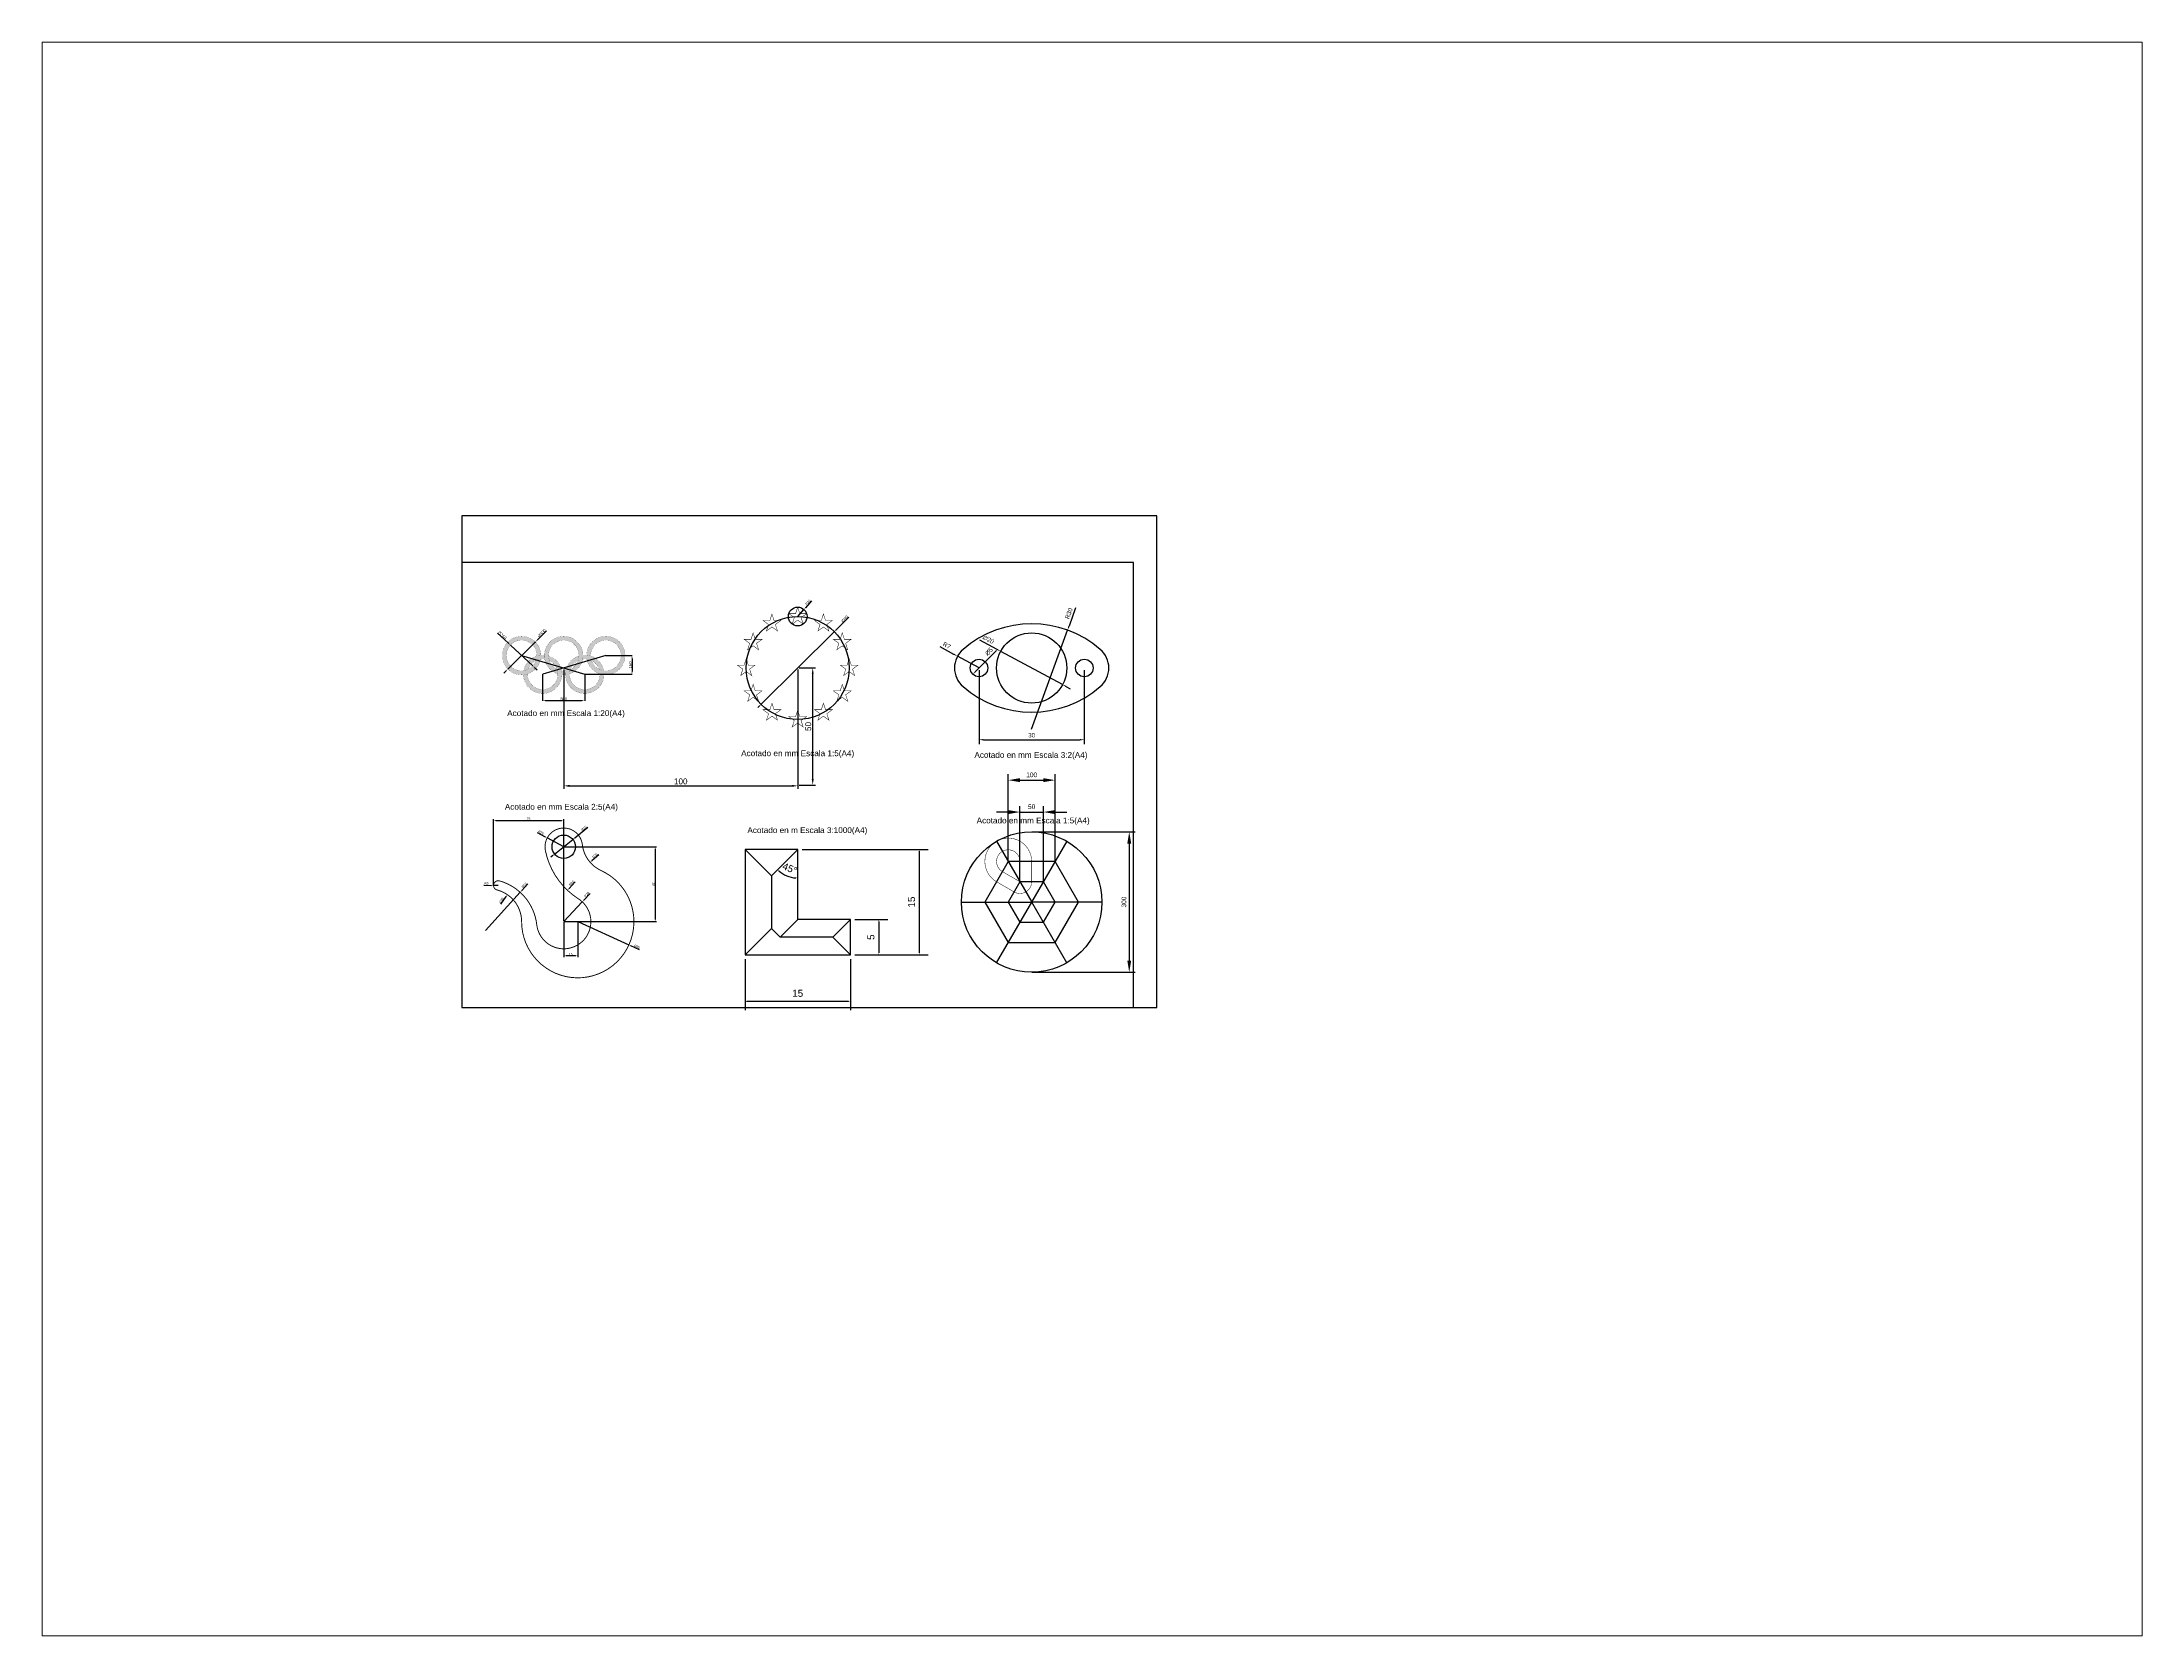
# Paper-space layout 'Layout2' of a CAD drawing. Header units: millimetres. Extents: x 26 to 231, y 20 to 176.
# The model-space entities are those that its viewports show. They can reach past a viewport. Long polylines and large blocks are cut down to what shows.
import ezdxf

# ---------------------------------------------------------------- set-up
doc = ezdxf.new("R2010")
doc.units = ezdxf.units.MM
doc.linetypes.add('ACAD_ISO02W100', pattern=[15, 12, -3])
doc.layers.add('cotas', color=252, linetype='Continuous')
doc.layers.add('discontinua', color=253, linetype='ACAD_ISO02W100')
doc.styles.get("Standard").update_dxf_attribs({"font": 'arial.ttf'})
doc.dimstyles.new('ISO-25', dxfattribs={"dimtxt": 2.5, "dimasz": 2.5, "dimexe": 1.25, "dimexo": 0.625, "dimtad": 1, "dimtxsty": 'Standard', "dimcen": 2.5, "dimadec": 0, "dimazin": 0, "dimtfac": 1, "dimtmove": 0, "dimatfit": 3, "dimfxl": 1, "dimarcsym": 0})

# ---------------------------------------------------------------- blocks, each defined once
blk = doc.blocks.new('*D133')
at = {"layer": 'cotas', "color": 0, "lineweight": -2, "transparency": 16777216}
for p, q in [((3111.8, 1485.6), (3099.2, 1471.2)), ((3082.6, 1452.4), (3095.9, 1467.4))]:
    blk.add_line(p, q, dxfattribs=at)
at = {"layer": 'cotas', "color": 0, "transparency": 16777216}
blk.add_solid([(3098.5, 1471.7), (3099.8, 1470.6), (3095.9, 1467.4)], dxfattribs=at)
at = {"layer": 'Defpoints', "color": 0, "transparency": 16777216}
for p in [(3082.6, 1452.4), (3095.9, 1467.4)]:
    blk.add_point(p, dxfattribs=at)
at = {"layer": 'cotas', "color": 0, "transparency": 16777216, "insert": (3104.4, 1482.7), "char_height": 5, "attachment_point": 5, "rotation": 48.644}
blk.add_mtext('R20', dxfattribs=at)
blk = doc.blocks.new('*D134')
at = {"layer": 'cotas', "color": 0, "lineweight": -2, "transparency": 16777216}
for p, q in [((3192, 1451.2), (3164.2, 1423.5)), ((3004.6, 1264.9), (3160.7, 1420)), ((3001.1, 1261.4), (2997.5, 1257.8))]:
    blk.add_line(p, q, dxfattribs=at)
at = {"layer": 'cotas', "color": 0, "transparency": 16777216}
for points in [[(3163.6, 1424.1), (3164.8, 1422.9), (3160.7, 1420)], [(3000.5, 1262), (3001.7, 1260.8), (3004.6, 1264.9)]]:
    blk.add_solid(points, dxfattribs=at)
at = {"layer": 'Defpoints', "color": 0, "transparency": 16777216}
for p in [(3160.7, 1420), (3004.6, 1264.9)]:
    blk.add_point(p, dxfattribs=at)
at = {"layer": 'cotas', "color": 0, "transparency": 16777216, "insert": (3182.7, 1447.3), "char_height": 5, "attachment_point": 5, "rotation": 44.824}
blk.add_mtext('∅220', dxfattribs=at)
blk = doc.blocks.new('*D98')
at = {"layer": 'cotas', "color": 0, "lineweight": -2, "transparency": 16777216}
for p, q in [((1993, 1633), (2397, 1633)), ((2173, 1793), (2397, 1793)), ((2396, 1768), (2396, 1658))]:
    blk.add_line(p, q, dxfattribs=at)
at = {"layer": 'cotas', "color": 0, "transparency": 16777216}
for points in [[(2392, 1768), (2400, 1768), (2396, 1793)], [(2392, 1658), (2400, 1658), (2396, 1633)]]:
    blk.add_solid(points, dxfattribs=at)
at = {"layer": 'Defpoints', "color": 0, "transparency": 16777216}
for p in [(1992, 1633), (2172, 1793), (2396, 1633)]:
    blk.add_point(p, dxfattribs=at)
at = {"layer": 'cotas', "color": 0, "transparency": 16777216, "insert": (2382, 1713), "char_height": 25, "attachment_point": 5, "rotation": 90}
blk.add_mtext('160', dxfattribs=at)
blk = doc.blocks.new('*D99')
at = {"layer": 'cotas', "color": 0, "lineweight": -2, "transparency": 16777216}
for p, q in [((1632, 1633), (1632, 1407)), ((1992, 1633), (1992, 1407)), ((1657, 1409), (1967, 1409))]:
    blk.add_line(p, q, dxfattribs=at)
at = {"layer": 'cotas', "color": 0, "transparency": 16777216}
for points in [[(1657, 1413), (1657, 1405), (1632, 1409)], [(1967, 1413), (1967, 1405), (1992, 1409)]]:
    blk.add_solid(points, dxfattribs=at)
at = {"layer": 'Defpoints', "color": 0, "transparency": 16777216}
for p in [(1632, 1633), (1992, 1633), (1992, 1409)]:
    blk.add_point(p, dxfattribs=at)
at = {"layer": 'cotas', "color": 0, "transparency": 16777216, "insert": (1812, 1422), "char_height": 25, "attachment_point": 5}
blk.add_mtext('360', dxfattribs=at)
blk = doc.blocks.new('*D100')
at = {"layer": 'cotas', "color": 0, "lineweight": -2, "transparency": 16777216}
for p, q in [((1246, 1984), (1339, 1899)), ((1548, 1705), (1357, 1882)), ((1566, 1688), (1584, 1671))]:
    blk.add_line(p, q, dxfattribs=at)
at = {"layer": 'cotas', "color": 0, "transparency": 16777216}
for points in [[(1342, 1902), (1336, 1896), (1357, 1882)], [(1569, 1691), (1563, 1685), (1548, 1705)]]:
    blk.add_solid(points, dxfattribs=at)
at = {"layer": 'Defpoints', "color": 0, "transparency": 16777216}
for p in [(1357, 1882), (1548, 1705)]:
    blk.add_point(p, dxfattribs=at)
at = {"layer": 'cotas', "color": 0, "transparency": 16777216, "insert": (1287, 1966), "char_height": 25, "attachment_point": 5, "rotation": 317.1618}
blk.add_mtext('∅260', dxfattribs=at)
blk = doc.blocks.new('*D101')
at = {"layer": 'cotas', "color": 0, "lineweight": -2, "transparency": 16777216}
for p, q in [((1665, 2003), (1588, 1927)), ((1335, 1678), (1570, 1909)), ((1317, 1660), (1299, 1643))]:
    blk.add_line(p, q, dxfattribs=at)
at = {"layer": 'cotas', "color": 0, "transparency": 16777216}
for points in [[(1585, 1930), (1591, 1924), (1570, 1909)], [(1314, 1663), (1320, 1657), (1335, 1678)]]:
    blk.add_solid(points, dxfattribs=at)
at = {"layer": 'Defpoints', "color": 0, "transparency": 16777216}
for p in [(1570, 1909), (1335, 1678)]:
    blk.add_point(p, dxfattribs=at)
at = {"layer": 'cotas', "color": 0, "transparency": 16777216, "insert": (1626, 1984), "char_height": 25, "attachment_point": 5, "rotation": 44.5439}
blk.add_mtext('∅330', dxfattribs=at)
blk = doc.blocks.new('*D74')
at = {"layer": 'cotas', "color": 0, "lineweight": -2, "transparency": 16777216}
for p, q in [((2256.35, 1565.3), (2260.31, 1563.14)), ((2267.55, 1559.18), (2261.41, 1562.54))]:
    blk.add_line(p, q, dxfattribs=at)
at = {"layer": 'cotas', "color": 0, "transparency": 16777216}
blk.add_solid([(2260.41, 1563.32), (2260.21, 1562.96), (2261.41, 1562.54)], dxfattribs=at)
at = {"layer": 'Defpoints', "color": 0, "transparency": 16777216}
for p in [(2261.41, 1562.54), (2267.55, 1559.18)]:
    blk.add_point(p, dxfattribs=at)
at = {"layer": 'cotas', "color": 0, "transparency": 16777216, "insert": (2258.38, 1565.62), "char_height": 1.25, "attachment_point": 5, "rotation": 331.33261}
blk.add_mtext('R7', dxfattribs=at)
blk = doc.blocks.new('*D75')
at = {"layer": 'cotas', "color": 0, "lineweight": -2, "transparency": 16777216}
for p, q in [((2267.67, 1567.18), (2272.64, 1564.51)), ((2291.36, 1554.44), (2273.74, 1563.92)), ((2292.46, 1553.85), (2293.56, 1553.26))]:
    blk.add_line(p, q, dxfattribs=at)
at = {"layer": 'cotas', "color": 0, "transparency": 16777216}
for points in [[(2272.74, 1564.69), (2272.55, 1564.32), (2273.74, 1563.92)], [(2292.56, 1554.04), (2292.36, 1553.67), (2291.36, 1554.44)]]:
    blk.add_solid(points, dxfattribs=at)
at = {"layer": 'Defpoints', "color": 0, "transparency": 16777216}
for p in [(2273.74, 1563.92), (2291.36, 1554.44)]:
    blk.add_point(p, dxfattribs=at)
at = {"layer": 'cotas', "color": 0, "transparency": 16777216, "insert": (2270.22, 1567.28), "char_height": 1.25, "attachment_point": 5, "rotation": 331.7314}
blk.add_mtext('∅20', dxfattribs=at)
blk = doc.blocks.new('*D76')
at = {"layer": 'cotas', "color": 0, "lineweight": -2, "transparency": 16777216}
for p, q in [((2295.06, 1576.28), (2293.19, 1571.13)), ((2282.55, 1541.74), (2292.77, 1569.95))]:
    blk.add_line(p, q, dxfattribs=at)
at = {"layer": 'cotas', "color": 0, "transparency": 16777216}
blk.add_solid([(2293, 1571.2), (2293.39, 1571.06), (2292.77, 1569.95)], dxfattribs=at)
at = {"layer": 'Defpoints', "color": 0, "transparency": 16777216}
for p in [(2292.77, 1569.95), (2282.55, 1541.74)]:
    blk.add_point(p, dxfattribs=at)
at = {"layer": 'cotas', "color": 0, "transparency": 16777216, "insert": (2293.15, 1574.72), "char_height": 1.25, "attachment_point": 5, "rotation": 70.09578}
blk.add_mtext('R30', dxfattribs=at)
blk = doc.blocks.new('*D77')
at = {"layer": 'cotas', "color": 0, "lineweight": -2, "transparency": 16777216}
blk.add_line((2272.51, 1564.16), (2266.67, 1558.29), dxfattribs=at)
at = {"layer": 'cotas', "color": 0, "transparency": 16777216}
blk.add_solid([(2266.52, 1558.44), (2266.82, 1558.15), (2265.79, 1557.41)], dxfattribs=at)
at = {"layer": 'Defpoints', "color": 0, "transparency": 16777216}
for p in [(2265.79, 1557.41), (2269.32, 1560.95)]:
    blk.add_point(p, dxfattribs=at)
at = {"layer": 'cotas', "color": 0, "transparency": 16777216, "insert": (2270.38, 1563.86), "char_height": 1.25, "attachment_point": 5, "rotation": 45.12074}
blk.add_mtext('∅5', dxfattribs=at)
blk = doc.blocks.new('*D78')
at = {"layer": 'cotas', "color": 0, "lineweight": -2, "transparency": 16777216}
for p, q in [((2267.55, 1558.56), (2267.55, 1537.5)), ((2297.55, 1558.56), (2297.55, 1537.5)), ((2268.8, 1538.75), (2296.3, 1538.75))]:
    blk.add_line(p, q, dxfattribs=at)
at = {"layer": 'cotas', "color": 0, "transparency": 16777216}
for points in [[(2268.8, 1538.96), (2268.8, 1538.54), (2267.55, 1538.75)], [(2296.3, 1538.96), (2296.3, 1538.54), (2297.55, 1538.75)]]:
    blk.add_solid(points, dxfattribs=at)
at = {"layer": 'Defpoints', "color": 0, "transparency": 16777216}
for p in [(2267.55, 1559.18), (2297.55, 1559.18), (2297.55, 1538.75)]:
    blk.add_point(p, dxfattribs=at)
at = {"layer": 'cotas', "color": 0, "transparency": 16777216, "insert": (2282.55, 1540.01), "char_height": 1.25, "attachment_point": 5}
blk.add_mtext('30', dxfattribs=at)
blk = doc.blocks.new('*D91')
at = {"layer": 'cotas', "color": 0, "lineweight": -2, "transparency": 16777216}
for p, q in [((2261.27, 1250.76), (2265.97, 1250.76)), ((2264.72, 1250.51), (2264.72, 1246.01)), ((2261.27, 1245.76), (2265.97, 1245.76))]:
    blk.add_line(p, q, dxfattribs=at)
at = {"layer": 'cotas', "color": 0, "transparency": 16777216}
for points in [[(2264.67, 1250.51), (2264.76, 1250.51), (2264.72, 1250.76)], [(2264.67, 1246.01), (2264.76, 1246.01), (2264.72, 1245.76)]]:
    blk.add_solid(points, dxfattribs=at)
at = {"layer": 'Defpoints', "color": 0, "transparency": 16777216}
for p in [(2260.65, 1250.76), (2260.65, 1245.76), (2264.72, 1245.76)]:
    blk.add_point(p, dxfattribs=at)
at = {"layer": 'cotas', "color": 0, "transparency": 16777216, "insert": (2263.58, 1248.26), "char_height": 1, "attachment_point": 5, "rotation": 90}
blk.add_mtext('5', dxfattribs=at)
blk = doc.blocks.new('*D92')
at = {"layer": 'cotas', "color": 0, "lineweight": -2, "transparency": 16777216}
for p, q in [((2253.77, 1260.76), (2271.76, 1260.76)), ((2270.51, 1246.01), (2270.51, 1260.51)), ((2261.27, 1245.76), (2271.76, 1245.76))]:
    blk.add_line(p, q, dxfattribs=at)
at = {"layer": 'cotas', "color": 0, "transparency": 16777216}
for points in [[(2270.46, 1260.51), (2270.55, 1260.51), (2270.51, 1260.76)], [(2270.46, 1246.01), (2270.55, 1246.01), (2270.51, 1245.76)]]:
    blk.add_solid(points, dxfattribs=at)
at = {"layer": 'Defpoints', "color": 0, "transparency": 16777216}
for p in [(2253.15, 1260.76), (2270.51, 1260.76), (2260.65, 1245.76)]:
    blk.add_point(p, dxfattribs=at)
at = {"layer": 'cotas', "color": 0, "transparency": 16777216, "insert": (2269.37, 1253.26), "char_height": 1, "attachment_point": 5, "rotation": 90}
blk.add_mtext('15', dxfattribs=at)
blk = doc.blocks.new('*D93')
at = {"layer": 'cotas', "color": 0, "lineweight": -2, "transparency": 16777216}
for p, q in [((2245.65, 1245.14), (2245.65, 1237.88)), ((2260.65, 1245.14), (2260.65, 1237.88)), ((2245.9, 1239.13), (2260.4, 1239.13))]:
    blk.add_line(p, q, dxfattribs=at)
at = {"layer": 'cotas', "color": 0, "transparency": 16777216}
for points in [[(2245.9, 1239.17), (2245.9, 1239.08), (2245.65, 1239.13)], [(2260.4, 1239.17), (2260.4, 1239.08), (2260.65, 1239.13)]]:
    blk.add_solid(points, dxfattribs=at)
at = {"layer": 'Defpoints', "color": 0, "transparency": 16777216}
for p in [(2245.65, 1245.76), (2260.65, 1245.76), (2260.65, 1239.13)]:
    blk.add_point(p, dxfattribs=at)
at = {"layer": 'cotas', "color": 0, "transparency": 16777216, "insert": (2253.15, 1240.26), "char_height": 1, "attachment_point": 5}
blk.add_mtext('15', dxfattribs=at)
blk = doc.blocks.new('*D94')
at = {"layer": 'cotas', "color": 0, "lineweight": -2, "transparency": 16777216}
blk.add_arc((2253.15, 1260.76), 4.07, 228.5169, 266.4831, dxfattribs=at)
at = {"layer": 'cotas', "color": 0, "transparency": 16777216}
for points in [[(2250.42, 1257.68), (2250.48, 1257.74), (2250.27, 1257.88)], [(2252.9, 1256.74), (2252.9, 1256.66), (2253.15, 1256.69)]]:
    blk.add_solid(points, dxfattribs=at)
at = {"layer": 'Defpoints', "color": 0, "transparency": 16777216}
for p in [(2253.15, 1260.76), (2253.15, 1260.76), (2249.4, 1257.01), (2251.11, 1257.24), (2253.15, 1250.76)]:
    blk.add_point(p, dxfattribs=at)
at = {"layer": 'cotas', "color": 0, "transparency": 16777216, "insert": (2252.02, 1258.05), "char_height": 1, "attachment_point": 5, "rotation": 337.5}
blk.add_mtext('45°', dxfattribs=at)
blk = doc.blocks.new('*D107')
at = {"layer": 'cotas', "color": 0, "lineweight": -2, "transparency": 16777216}
for p, q in [((3102.1, 1978.5), (3200.4, 1978.5)), ((3199.2, 1976), (3199.2, 1901)), ((3102.1, 1898.5), (3200.4, 1898.5))]:
    blk.add_line(p, q, dxfattribs=at)
at = {"layer": 'cotas', "color": 0, "transparency": 16777216}
for points in [[(3198.7, 1976), (3199.6, 1976), (3199.2, 1978.5)], [(3198.7, 1901), (3199.6, 1901), (3199.2, 1898.5)]]:
    blk.add_solid(points, dxfattribs=at)
at = {"layer": 'Defpoints', "color": 0, "transparency": 16777216}
for p in [(3101.4, 1978.5), (3101.4, 1898.5), (3199.2, 1898.5)]:
    blk.add_point(p, dxfattribs=at)
at = {"layer": 'cotas', "color": 0, "transparency": 16777216, "insert": (3197.3, 1938.5), "char_height": 2.5, "attachment_point": 5, "rotation": 90}
blk.add_mtext('80', dxfattribs=at)
blk = doc.blocks.new('*D108')
at = {"layer": 'cotas', "color": 0, "lineweight": -2, "transparency": 16777216}
for p, q in [((3101.4, 1897.9), (3101.4, 1860.7)), ((3116.4, 1897.9), (3116.4, 1860.7)), ((3113.9, 1862), (3103.9, 1862))]:
    blk.add_line(p, q, dxfattribs=at)
at = {"layer": 'cotas', "color": 0, "transparency": 16777216}
for points in [[(3103.9, 1862.4), (3103.9, 1861.5), (3101.4, 1862)], [(3113.9, 1862.4), (3113.9, 1861.5), (3116.4, 1862)]]:
    blk.add_solid(points, dxfattribs=at)
at = {"layer": 'Defpoints', "color": 0, "transparency": 16777216}
for p in [(3101.4, 1898.5), (3116.4, 1898.5), (3101.4, 1862)]:
    blk.add_point(p, dxfattribs=at)
at = {"layer": 'cotas', "color": 0, "transparency": 16777216, "insert": (3108.9, 1863.9), "char_height": 2.5, "attachment_point": 5}
blk.add_mtext('15', dxfattribs=at)
blk = doc.blocks.new('*D109')
at = {"layer": 'cotas', "color": 0, "lineweight": -2, "transparency": 16777216}
for p, q in [((3026.4, 1937.8), (3026.4, 2007.8)), ((3028.9, 2006.6), (3098.9, 2006.6)), ((3101.4, 1899.1), (3101.4, 2007.8))]:
    blk.add_line(p, q, dxfattribs=at)
at = {"layer": 'cotas', "color": 0, "transparency": 16777216}
for points in [[(3028.9, 2007), (3028.9, 2006.2), (3026.4, 2006.6)], [(3098.9, 2007), (3098.9, 2006.2), (3101.4, 2006.6)]]:
    blk.add_solid(points, dxfattribs=at)
at = {"layer": 'Defpoints', "color": 0, "transparency": 16777216}
for p in [(3101.4, 2006.6), (3026.4, 1937.2), (3101.4, 1898.5)]:
    blk.add_point(p, dxfattribs=at)
at = {"layer": 'cotas', "color": 0, "transparency": 16777216, "insert": (3063.9, 2008.5), "char_height": 2.5, "attachment_point": 5}
blk.add_mtext('75', dxfattribs=at)
blk = doc.blocks.new('*D110')
at = {"layer": 'cotas', "color": 0, "lineweight": -2, "transparency": 16777216}
for p, q in [((3101.4, 1898.5), (3121.3, 1919.6)), ((3129.8, 1928.6), (3123, 1921.4))]:
    blk.add_line(p, q, dxfattribs=at)
at = {"layer": 'cotas', "color": 0, "transparency": 16777216}
blk.add_solid([(3122.7, 1921.7), (3123.3, 1921.1), (3121.3, 1919.6)], dxfattribs=at)
at = {"layer": 'Defpoints', "color": 0, "transparency": 16777216}
for p in [(3121.3, 1919.6), (3101.4, 1898.5)]:
    blk.add_point(p, dxfattribs=at)
at = {"layer": 'cotas', "color": 0, "transparency": 16777216, "insert": (3126, 1927.3), "char_height": 2.5, "attachment_point": 5, "rotation": 46.7591}
blk.add_mtext('R29', dxfattribs=at)
blk = doc.blocks.new('*D111')
at = {"layer": 'cotas', "color": 0, "lineweight": -2, "transparency": 16777216}
for p, q in [((3116.4, 1898.5), (3171, 1873.6)), ((3182.3, 1868.5), (3173.3, 1872.6))]:
    blk.add_line(p, q, dxfattribs=at)
at = {"layer": 'cotas', "color": 0, "transparency": 16777216}
blk.add_solid([(3173.5, 1872.9), (3173.1, 1872.2), (3171, 1873.6)], dxfattribs=at)
at = {"layer": 'Defpoints', "color": 0, "transparency": 16777216}
for p in [(3116.4, 1898.5), (3171, 1873.6)]:
    blk.add_point(p, dxfattribs=at)
at = {"layer": 'cotas', "color": 0, "transparency": 16777216, "insert": (3179.8, 1871.7), "char_height": 2.5, "attachment_point": 5, "rotation": 335.4955}
blk.add_mtext('R60', dxfattribs=at)
blk = doc.blocks.new('*D112')
at = {"layer": 'cotas', "color": 0, "lineweight": -2, "transparency": 16777216}
blk.add_line((3113.7, 1941), (3107.1, 1933.9), dxfattribs=at)
at = {"layer": 'cotas', "color": 0, "transparency": 16777216}
blk.add_solid([(3106.8, 1934.2), (3107.4, 1933.6), (3105.3, 1932.1)], dxfattribs=at)
at = {"layer": 'Defpoints', "color": 0, "transparency": 16777216}
for p in [(3160.3, 1990.2), (3105.3, 1932.1)]:
    blk.add_point(p, dxfattribs=at)
at = {"layer": 'cotas', "color": 0, "transparency": 16777216, "insert": (3109.9, 1939.6), "char_height": 2.5, "attachment_point": 5, "rotation": 46.6239}
blk.add_mtext('R80', dxfattribs=at)
blk = doc.blocks.new('*D113')
at = {"layer": 'cotas', "color": 0, "lineweight": -2, "transparency": 16777216}
blk.add_line((3138.9, 1969.9), (3131.5, 1963.5), dxfattribs=at)
at = {"layer": 'cotas', "color": 0, "transparency": 16777216}
blk.add_solid([(3131.3, 1963.8), (3131.8, 1963.2), (3129.6, 1961.9)], dxfattribs=at)
at = {"layer": 'Defpoints', "color": 0, "transparency": 16777216}
for p in [(3156.1, 1984.8), (3129.6, 1961.9)]:
    blk.add_point(p, dxfattribs=at)
at = {"layer": 'cotas', "color": 0, "transparency": 16777216, "insert": (3134.9, 1969), "char_height": 2.5, "attachment_point": 5, "rotation": 40.9438}
blk.add_mtext('R35', dxfattribs=at)
blk = doc.blocks.new('*D114')
at = {"layer": 'cotas', "color": 0, "lineweight": -2, "transparency": 16777216}
blk.add_line((3034.4, 1917.2), (3039.9, 1925.2), dxfattribs=at)
at = {"layer": 'cotas', "color": 0, "transparency": 16777216}
blk.add_solid([(3039.6, 1925.5), (3040.2, 1925), (3041.3, 1927.3)], dxfattribs=at)
at = {"layer": 'Defpoints', "color": 0, "transparency": 16777216}
for p in [(3041.3, 1927.3), (3021.4, 1898.5)]:
    blk.add_point(p, dxfattribs=at)
at = {"layer": 'cotas', "color": 0, "transparency": 16777216, "insert": (3034.9, 1921.3), "char_height": 2.5, "attachment_point": 5, "rotation": 55.4001}
blk.add_mtext('R35', dxfattribs=at)
blk = doc.blocks.new('*D115')
at = {"layer": 'cotas', "color": 0, "lineweight": -2, "transparency": 16777216}
for p, q in [((3063.2, 1938.8), (3056.6, 1931.6)), ((3018, 1889.1), (3055, 1929.8))]:
    blk.add_line(p, q, dxfattribs=at)
at = {"layer": 'cotas', "color": 0, "transparency": 16777216}
blk.add_solid([(3056.3, 1931.9), (3056.9, 1931.3), (3055, 1929.8)], dxfattribs=at)
at = {"layer": 'Defpoints', "color": 0, "transparency": 16777216}
for p in [(3055, 1929.8), (3018, 1889.1)]:
    blk.add_point(p, dxfattribs=at)
at = {"layer": 'cotas', "color": 0, "transparency": 16777216, "insert": (3059.3, 1937.4), "char_height": 2.5, "attachment_point": 5, "rotation": 47.7547}
blk.add_mtext('R55', dxfattribs=at)
blk = doc.blocks.new('*D116')
at = {"layer": 'cotas', "color": 0, "lineweight": -2, "transparency": 16777216}
for p, q in [((3016.1, 1937.3), (3023.9, 1937.2)), ((3031.4, 1937.2), (3026.4, 1937.2))]:
    blk.add_line(p, q, dxfattribs=at)
at = {"layer": 'cotas', "color": 0, "transparency": 16777216}
blk.add_solid([(3023.9, 1937.7), (3023.9, 1936.8), (3026.4, 1937.2)], dxfattribs=at)
at = {"layer": 'Defpoints', "color": 0, "transparency": 16777216}
for p in [(3026.4, 1937.2), (3031.4, 1937.2)]:
    blk.add_point(p, dxfattribs=at)
at = {"layer": 'cotas', "color": 0, "transparency": 16777216, "insert": (3018.8, 1939.2), "char_height": 2.5, "attachment_point": 5, "rotation": 359.6859}
blk.add_mtext('R5', dxfattribs=at)
blk = doc.blocks.new('*D117')
at = {"layer": 'cotas', "color": 0, "lineweight": -2, "transparency": 16777216}
for p, q in [((3127.1, 1999), (3113.2, 1987.8)), ((3091.7, 1970.7), (3111.2, 1986.3)), ((3089.7, 1969.1), (3087.8, 1967.5))]:
    blk.add_line(p, q, dxfattribs=at)
at = {"layer": 'cotas', "color": 0, "transparency": 16777216}
for points in [[(3112.9, 1988.2), (3113.4, 1987.5), (3111.2, 1986.3)], [(3089.5, 1969.4), (3090, 1968.8), (3091.7, 1970.7)]]:
    blk.add_solid(points, dxfattribs=at)
at = {"layer": 'Defpoints', "color": 0, "transparency": 16777216}
for p in [(3111.2, 1986.3), (3091.7, 1970.7)]:
    blk.add_point(p, dxfattribs=at)
at = {"layer": 'cotas', "color": 0, "transparency": 16777216, "insert": (3123, 1998.2), "char_height": 2.5, "attachment_point": 5, "rotation": 38.6629}
blk.add_mtext('∅25', dxfattribs=at)
blk = doc.blocks.new('*D118')
at = {"layer": 'cotas', "color": 0, "lineweight": -2, "transparency": 16777216}
for p, q in [((3073.1, 1993.7), (3081.6, 1989.1)), ((3101.4, 1978.5), (3083.8, 1988))]:
    blk.add_line(p, q, dxfattribs=at)
at = {"layer": 'cotas', "color": 0, "transparency": 16777216}
blk.add_solid([(3081.8, 1989.5), (3081.4, 1988.8), (3083.8, 1988)], dxfattribs=at)
at = {"layer": 'Defpoints', "color": 0, "transparency": 16777216}
for p in [(3083.8, 1988), (3101.4, 1978.5)]:
    blk.add_point(p, dxfattribs=at)
at = {"layer": 'cotas', "color": 0, "transparency": 16777216, "insert": (3077.2, 1993.7), "char_height": 2.5, "attachment_point": 5, "rotation": 331.7219}
blk.add_mtext('R20', dxfattribs=at)
blk = doc.blocks.new('*D58')
at = {"layer": 'cotas', "color": 0, "lineweight": -2, "transparency": 16777216}
for p, q in [((2948, 1398.7), (2948, 1584.4)), ((2973, 1571.9), (3023, 1571.9)), ((3048, 1398.7), (3048, 1584.4))]:
    blk.add_line(p, q, dxfattribs=at)
at = {"layer": 'cotas', "color": 0, "transparency": 16777216}
for points in [[(2973, 1576.1), (2973, 1567.7), (2948, 1571.9)], [(3023, 1576.1), (3023, 1567.7), (3048, 1571.9)]]:
    blk.add_solid(points, dxfattribs=at)
at = {"layer": 'Defpoints', "color": 0, "transparency": 16777216}
for p in [(3048, 1571.9), (2948, 1398.1), (3048, 1398.1)]:
    blk.add_point(p, dxfattribs=at)
at = {"layer": 'cotas', "color": 0, "transparency": 16777216, "insert": (2998, 1583.2), "char_height": 10, "attachment_point": 5}
blk.add_mtext('100', dxfattribs=at)
blk = doc.blocks.new('*D59')
at = {"layer": 'cotas', "color": 0, "lineweight": -2, "transparency": 16777216}
for p, q in [((2948, 1503.7), (2923, 1503.7)), ((2973, 1355.4), (2973, 1516.2)), ((2973, 1503.7), (3023, 1503.7)), ((3023, 1355.4), (3023, 1516.2)), ((3048, 1503.7), (3073, 1503.7))]:
    blk.add_line(p, q, dxfattribs=at)
at = {"layer": 'cotas', "color": 0, "transparency": 16777216}
for points in [[(2948, 1507.9), (2948, 1499.5), (2973, 1503.7)], [(3048, 1507.9), (3048, 1499.5), (3023, 1503.7)]]:
    blk.add_solid(points, dxfattribs=at)
at = {"layer": 'Defpoints', "color": 0, "transparency": 16777216}
for p in [(3023, 1503.7), (2973, 1354.8), (3023, 1354.8)]:
    blk.add_point(p, dxfattribs=at)
at = {"layer": 'cotas', "color": 0, "transparency": 16777216, "insert": (2998, 1515.1), "char_height": 10, "attachment_point": 5}
blk.add_mtext('50', dxfattribs=at)
blk = doc.blocks.new('*D60')
at = {"layer": 'cotas', "color": 0, "lineweight": -2, "transparency": 16777216}
for p, q in [((2998.6, 1461.5), (3219, 1461.5)), ((3206.5, 1436.5), (3206.5, 1186.5)), ((2998.6, 1161.5), (3219, 1161.5))]:
    blk.add_line(p, q, dxfattribs=at)
at = {"layer": 'cotas', "color": 0, "transparency": 16777216}
for points in [[(3202.4, 1436.5), (3210.7, 1436.5), (3206.5, 1461.5)], [(3202.4, 1186.5), (3210.7, 1186.5), (3206.5, 1161.5)]]:
    blk.add_solid(points, dxfattribs=at)
at = {"layer": 'Defpoints', "color": 0, "transparency": 16777216}
for p in [(2998, 1461.5), (2998, 1161.5), (3206.5, 1161.5)]:
    blk.add_point(p, dxfattribs=at)
at = {"layer": 'cotas', "color": 0, "transparency": 16777216, "insert": (3195.2, 1311.5), "char_height": 10, "attachment_point": 5, "rotation": 90}
blk.add_mtext('300', dxfattribs=at)
blk = doc.blocks.new('*U61')
at = {"layer": 'discontinua'}
blk.add_line((-37.5, 65), (37.5, -65), dxfattribs=at)
blk = doc.blocks.new('*U62')
at = {"color": 0, "linetype": 'ByBlock', "lineweight": -2, "transparency": 16777216}
blk.add_blockref('*U61', (2960.5, 1376.5), dxfattribs=at)
for p, rotation in [((3035.5, 1376.5), 299.9999999999999), ((2923, 1311.5), 60.00000000000001), ((3073, 1311.5), 240), ((2960.5, 1246.6), 120), ((3035.5, 1246.6), 180)]:
    blk.add_blockref('*U61', p, dxfattribs=dict(at, rotation=rotation))
blk = doc.blocks.new('*D95')
at = {"color": 0, "lineweight": -2, "transparency": 16777216}
for p, q in [((1941.19, 1282.11), (1941.19, 1231.12)), ((2041.19, 1282.11), (2041.19, 1231.12)), ((1943.69, 1232.37), (2038.69, 1232.37))]:
    blk.add_line(p, q, dxfattribs=at)
at = {"color": 0, "transparency": 16777216}
for points in [[(1943.69, 1232.79), (1943.69, 1231.95), (1941.19, 1232.37)], [(2038.69, 1232.79), (2038.69, 1231.95), (2041.19, 1232.37)]]:
    blk.add_solid(points, dxfattribs=at)
at = {"layer": 'Defpoints', "color": 0, "transparency": 16777216}
for p in [(1941.19, 1282.74), (2041.19, 1282.74), (2041.19, 1232.37)]:
    blk.add_point(p, dxfattribs=at)
at = {"color": 0, "transparency": 16777216, "insert": (1991.19, 1234.27), "char_height": 2.5, "attachment_point": 5}
blk.add_mtext('100', dxfattribs=at)
blk = doc.blocks.new('*D96')
at = {"color": 0, "lineweight": -2, "transparency": 16777216}
for p, q in [((2041.81, 1282.74), (2048.86, 1282.74)), ((2047.61, 1235.24), (2047.61, 1280.24)), ((2041.81, 1232.74), (2048.86, 1232.74))]:
    blk.add_line(p, q, dxfattribs=at)
at = {"color": 0, "transparency": 16777216}
for points in [[(2047.19, 1280.24), (2048.03, 1280.24), (2047.61, 1282.74)], [(2047.19, 1235.24), (2048.03, 1235.24), (2047.61, 1232.74)]]:
    blk.add_solid(points, dxfattribs=at)
at = {"layer": 'Defpoints', "color": 0, "transparency": 16777216}
for p in [(2041.19, 1282.74), (2047.61, 1282.74), (2041.19, 1232.74)]:
    blk.add_point(p, dxfattribs=at)
at = {"color": 0, "transparency": 16777216, "insert": (2045.71, 1257.74), "char_height": 2.5, "attachment_point": 5, "rotation": 90}
blk.add_mtext('50', dxfattribs=at)
blk = doc.blocks.new('banderaue')
at = {"const_width": 1}
for points in [[(3027.638, 1457.689), (3023.147, 1443.869), (3008.617, 1443.869), (3020.372, 1435.328), (3015.882, 1421.509), (3027.638, 1430.05), (3039.393, 1421.509), (3034.903, 1435.328), (3046.659, 1443.869), (3032.128, 1443.869), (3027.638, 1457.689)], [(3082.638, 1472.426), (3078.147, 1458.607), (3063.617, 1458.607), (3075.372, 1450.066), (3070.882, 1436.246), (3082.638, 1444.787), (3094.393, 1436.246), (3089.903, 1450.066), (3101.659, 1458.607), (3087.128, 1458.607), (3082.638, 1472.426)], [(3137.638, 1457.689), (3133.147, 1443.869), (3118.617, 1443.869), (3130.372, 1435.328), (3125.882, 1421.509), (3137.638, 1430.05), (3149.393, 1421.509), (3144.903, 1435.328), (3156.659, 1443.869), (3142.128, 1443.869), (3137.638, 1457.689)], [(2987.375, 1417.426), (2982.885, 1403.607), (2968.354, 1403.607), (2980.11, 1395.066), (2975.619, 1381.246), (2987.375, 1389.787), (2999.131, 1381.246), (2994.64, 1395.066), (3006.396, 1403.607), (2991.865, 1403.607), (2987.375, 1417.426)], [(3177.901, 1417.426), (3173.41, 1403.607), (3158.879, 1403.607), (3170.635, 1395.066), (3166.145, 1381.246), (3177.901, 1389.787), (3189.656, 1381.246), (3185.166, 1395.066), (3196.922, 1403.607), (3182.391, 1403.607), (3177.901, 1417.426)], [(2972.638, 1362.426), (2968.147, 1348.607), (2953.617, 1348.607), (2965.372, 1340.066), (2960.882, 1326.246), (2972.638, 1334.787), (2984.393, 1326.246), (2979.903, 1340.066), (2991.659, 1348.607), (2977.128, 1348.607), (2972.638, 1362.426)], [(3192.638, 1362.426), (3188.147, 1348.607), (3173.617, 1348.607), (3185.372, 1340.066), (3180.882, 1326.246), (3192.638, 1334.787), (3204.393, 1326.246), (3199.903, 1340.066), (3211.659, 1348.607), (3197.128, 1348.607), (3192.638, 1362.426)], [(2987.375, 1307.426), (2982.885, 1293.607), (2968.354, 1293.607), (2980.11, 1285.066), (2975.619, 1271.246), (2987.375, 1279.787), (2999.131, 1271.246), (2994.64, 1285.066), (3006.396, 1293.607), (2991.865, 1293.607), (2987.375, 1307.426)], [(3177.901, 1307.426), (3173.41, 1293.607), (3158.879, 1293.607), (3170.635, 1285.066), (3166.145, 1271.246), (3177.901, 1279.787), (3189.656, 1271.246), (3185.166, 1285.066), (3196.922, 1293.607), (3182.391, 1293.607), (3177.901, 1307.426)], [(3027.638, 1267.163), (3023.147, 1253.344), (3008.617, 1253.344), (3020.372, 1244.803), (3015.882, 1230.983), (3027.638, 1239.524), (3039.393, 1230.983), (3034.903, 1244.803), (3046.659, 1253.344), (3032.128, 1253.344), (3027.638, 1267.163)], [(3137.638, 1267.163), (3133.147, 1253.344), (3118.617, 1253.344), (3130.372, 1244.803), (3125.882, 1230.983), (3137.638, 1239.524), (3149.393, 1230.983), (3144.903, 1244.803), (3156.659, 1253.344), (3142.128, 1253.344), (3137.638, 1267.163)], [(3082.638, 1252.426), (3078.147, 1238.607), (3063.617, 1238.607), (3075.372, 1230.066), (3070.882, 1216.246), (3082.638, 1224.787), (3094.393, 1216.246), (3089.903, 1230.066), (3101.659, 1238.607), (3087.128, 1238.607), (3082.638, 1252.426)]]:
    blk.add_lwpolyline(points, dxfattribs=at)
at = {"layer": 'cotas'}
for centre, radius in [((3082.638, 1342.426), 110), ((3082.638, 1452.426), 20)]:
    blk.add_circle(centre, radius, dxfattribs=at)
dim = blk.add_radius_dim(center=(3082.638, 1452.426), mpoint=(3095.852, 1467.439), dimstyle='ISO-25', dxfattribs=at)
dim.commit()
dim.dimension.update_dxf_attribs({"geometry": '*D133', "text_midpoint": (3104.384, 1482.697)})
dim = blk.add_diameter_dim_2p(p1=(3004.617, 1264.884), p2=(3160.658, 1419.969), dimstyle='ISO-25', dxfattribs=at)
dim.commit()
dim.dimension.update_dxf_attribs({"geometry": '*D134', "text_midpoint": (3185.4, 1444.559), "dimtype": 163})
blk = doc.blocks.new('aros')
h = blk.add_hatch(color=4)
h.dxf.hatch_style = 1
h.paths.add_polyline_path([(1614.453, 1762.187, 0.079910638), (1574.986, 1750.053, -12.513978477), (1582.41, 1790.67, -0.054223189), (1617.383, 1797.749, 18.442294205)])
at = {"true_color": 0xf1eb1f}
h = blk.add_hatch(color=2, dxfattribs=at)
h.dxf.hatch_style = 1
h.paths.add_polyline_path([(1502.469, 1636.205, -0.054223189), (1467.496, 1629.126, 1.938547664), (1682.469, 1790.67, 0.079910638), (1689.892, 1750.053, -1.822603606)])
h.paths.add_polyline_path([(1470.426, 1664.688, 0.079910638), (1509.892, 1676.822, -0.356367137), (1650.426, 1762.187, -0.054223189), (1647.496, 1797.749, 0.385457075)])
at = {"true_color": 0x636466}
h = blk.add_hatch(color=251, dxfattribs=at)
h.dxf.hatch_style = 1
h.paths.add_polyline_path([(1762.41, 1636.205, 0.079910638), (1754.986, 1676.822, -4.292476215), (1869.892, 1676.822, 0.079910638), (1862.469, 1636.205, 6.440854447)])
h.paths.add_polyline_path([(1830.426, 1664.688, -0.06951257), (1794.453, 1664.688, -0.054223189), (1797.383, 1629.126, 0.045720656), (1827.496, 1629.126, -0.054223189)])
at = {"true_color": 0x139b48}
h = blk.add_hatch(color=114, dxfattribs=at)
h.dxf.hatch_style = 1
h.paths.add_polyline_path([(2114.986, 1676.822, 0.079910638), (2154.453, 1664.688, 0.385457075), (1977.383, 1797.749, -0.054223189), (1974.453, 1762.187, -0.356367137)])
h.paths.add_polyline_path([(2157.383, 1629.126, -0.054223189), (2122.41, 1636.205, -1.822603606), (1934.986, 1750.053, 0.079910638), (1942.41, 1790.67, 1.938547664)])
at = {"true_color": 0xed1f24}
h = blk.add_hatch(color=240, dxfattribs=at)
h.dxf.hatch_style = 1
h.paths.add_polyline_path([(2007.496, 1797.749, -0.054223189), (2042.469, 1790.67, -12.513978477), (2049.892, 1750.053, 0.079910638), (2010.426, 1762.187, 18.442294205)])
at = {"const_width": 1}
for points in [[(1617.383, 1797.749, 18.442294205), (1614.453, 1762.187)], [(1582.41, 1790.67, 12.513978477), (1574.986, 1750.053)], [(1647.496, 1797.749, 0.385457075), (1470.426, 1664.688)], [(1869.892, 1676.822, 4.292476215), (1754.986, 1676.822)], [(2154.453, 1664.688, 0.385457075), (1977.383, 1797.749)], [(2010.426, 1762.187, 18.442294205), (2007.496, 1797.749)], [(2049.892, 1750.053, 12.513978477), (2042.469, 1790.67)], [(1467.496, 1629.126, 1.938547664), (1682.469, 1790.67)], [(1502.469, 1636.205, 1.822603606), (1689.892, 1750.053)], [(1650.426, 1762.187, 0.356367137), (1509.892, 1676.822)], [(1794.453, 1664.688, 0.06951257), (1830.426, 1664.688)], [(1797.383, 1629.126, 0.045720656), (1827.496, 1629.126)], [(1942.41, 1790.67, 1.938547664), (2157.383, 1629.126)], [(1934.986, 1750.053, 1.822603606), (2122.41, 1636.205)], [(2114.986, 1676.822, 0.356367137), (1974.453, 1762.187)]]:
    blk.add_lwpolyline(points, format="xyb", dxfattribs=at)
at = {"lineweight": 100, "const_width": 1}
blk.add_lwpolyline([(1862.469, 1636.205, 6.440854447), (1762.41, 1636.205)], format="xyb", dxfattribs=at)
at = {"layer": 'cotas'}
for p, q in [((1452.439, 1793.438), (1992.439, 1633.438)), ((2172.439, 1793.438), (1632.439, 1633.438))]:
    blk.add_line(p, q, dxfattribs=at)
dim = blk.add_diameter_dim_2p(p1=(1547.765, 1705.047), p2=(1357.113, 1881.828), dimstyle='ISO-25', dxfattribs=at)
dim.commit()
dim.dimension.update_dxf_attribs({"geometry": '*D100', "text_midpoint": (1277.123, 1956), "dimtype": 163})
dim = blk.add_diameter_dim_2p(p1=(1334.842, 1677.697), p2=(1570.037, 1909.178), dimstyle='ISO-25', dxfattribs=at)
dim.commit()
dim.dimension.update_dxf_attribs({"geometry": '*D101', "text_midpoint": (1625.581, 1983.612)})
dim = blk.add_linear_dim(base=(1992.439, 1408.724), p1=(1632.439, 1633.438), p2=(1992.439, 1633.438), dimstyle='ISO-25', dxfattribs=at)
dim.commit()
dim.dimension.update_dxf_attribs({"geometry": '*D99', "text_midpoint": (1812.439, 1422.122)})
dim = blk.add_linear_dim(base=(2395.707, 1633.438), p1=(2172.439, 1793.438), p2=(1992.439, 1633.438), angle=90, dimstyle='ISO-25', dxfattribs=at)
dim.commit()
dim.dimension.update_dxf_attribs({"geometry": '*D98', "text_midpoint": (2382.317, 1713.438)})
blk = doc.blocks.new('encapsula2')
for centre, radius in [((2282.552, 1559.18), 10), ((2267.552, 1559.18), 2.5), ((2297.552, 1559.18), 2.5)]:
    blk.add_circle(centre, radius)
for centre, radius, start, end in [((2282.552, 1541.745), 30, 49.294293, 130.705707), ((2267.552, 1559.18), 7, 130.705707, 229.294293), ((2297.552, 1559.18), 7, 310.705707, 49.294293), ((2282.552, 1576.616), 30, 229.294293, 310.705707)]:
    blk.add_arc(centre, radius, start, end)
at = {"layer": 'cotas'}
for center, mpoint, picture, middle in [((2282.552, 1541.745), (2292.766, 1569.953), '*D76', (2293.149, 1574.723)), ((2267.552, 1559.18), (2261.41, 1562.538), '*D74', (2258.384, 1565.618))]:
    dim = blk.add_radius_dim(center=center, mpoint=mpoint, dimstyle='ISO-25', dxfattribs=at)
    dim.commit()
    dim.dimension.update_dxf_attribs({"geometry": picture, "text_midpoint": middle})
dim = blk.add_diameter_dim_2p(p1=(2291.359, 1554.444), p2=(2273.745, 1563.916), dimstyle='ISO-25', dxfattribs=at)
dim.commit()
dim.dimension.update_dxf_attribs({"geometry": '*D75', "text_midpoint": (2270.222, 1567.285)})
dim = blk.add_diameter_dim_2p(p1=(2269.316, 1560.952), p2=(2265.788, 1557.409), dimstyle='ISO-25', dxfattribs=at)
dim.commit()
dim.dimension.update_dxf_attribs({"geometry": '*D77', "text_midpoint": (2271.302, 1562.946), "dimtype": 163})
dim = blk.add_linear_dim(base=(2297.552, 1538.747), p1=(2267.552, 1559.18), p2=(2297.552, 1559.18), dimstyle='ISO-25', dxfattribs=at)
dim.commit()
dim.dimension.update_dxf_attribs({"geometry": '*D78', "text_midpoint": (2282.552, 1538.747), "dimtype": 160})
blk = doc.blocks.new('tejado')
for p, q in [((2253.149, 1260.764), (2245.649, 1260.764)), ((2245.649, 1260.764), (2245.649, 1245.764)), ((2245.649, 1260.764), (2249.399, 1257.014)), ((2249.399, 1257.014), (2253.149, 1260.764)), ((2253.149, 1250.764), (2253.149, 1260.764)), ((2249.399, 1257.014), (2249.399, 1249.514)), ((2253.149, 1250.764), (2250.649, 1248.264)), ((2260.649, 1250.764), (2253.149, 1250.764)), ((2258.149, 1248.264), (2260.649, 1250.764)), ((2260.649, 1245.764), (2260.649, 1250.764)), ((2245.649, 1245.764), (2249.399, 1249.514)), ((2249.399, 1249.514), (2250.649, 1248.264)), ((2258.149, 1248.264), (2250.649, 1248.264)), ((2258.149, 1248.264), (2260.649, 1245.764)), ((2245.649, 1245.764), (2260.649, 1245.764))]:
    blk.add_line(p, q)
at = {"layer": 'cotas'}
dim = blk.add_angular_dim_2l(base=(2251.113, 1257.236), line1=((2253.149, 1250.764), (2253.149, 1260.764)), line2=((2249.399, 1257.014), (2253.149, 1260.764)), dimstyle='ISO-25', dxfattribs=at)
dim.commit()
dim.dimension.update_dxf_attribs({"geometry": '*D94', "text_midpoint": (2251.591, 1257.001), "dimtype": 162})
for base, p1, p2, picture, middle in [((2270.505, 1260.764), (2260.649, 1245.764), (2253.149, 1260.764), '*D92', (2269.37, 1253.264)), ((2264.716, 1245.764), (2260.649, 1250.764), (2260.649, 1245.764), '*D91', (2263.583, 1248.264))]:
    dim = blk.add_linear_dim(base=base, p1=p1, p2=p2, angle=90, dimstyle='ISO-25', dxfattribs=at)
    dim.commit()
    dim.dimension.update_dxf_attribs({"geometry": picture, "text_midpoint": middle})
dim = blk.add_linear_dim(base=(2260.649, 1239.125), p1=(2245.649, 1245.764), p2=(2260.649, 1245.764), dimstyle='ISO-25', dxfattribs=at)
dim.commit()
dim.dimension.update_dxf_attribs({"geometry": '*D93', "text_midpoint": (2253.149, 1240.261)})
blk = doc.blocks.new('gancho')
at = {"const_width": 1}
blk.add_lwpolyline([(3030.196, 1932.364, -0.34199871), (3056.446, 1898.475, 1.82923274), (3141.478, 1953.004, -0.26199768), (3121.313, 1980.78, 1.04172255), (3081.834, 1974.557, 0.20359426), (3117.1, 1922.888, -1.58323172), (3072.629, 1895.223, 0.30540404), (3032.793, 1942.02, 1.01009517)], format="xyb", close=True, dxfattribs=at)
blk.add_circle((3101.446, 1978.475), 12.5)
at = {"layer": 'cotas'}
for base, p1, picture, middle in [((3101.446, 2006.597), (3026.446, 1937.205), '*D109', (3063.946, 2008.493)), ((3101.446, 1861.961), (3116.446, 1898.475), '*D108', (3108.946, 1863.862))]:
    dim = blk.add_linear_dim(base=base, p1=p1, p2=(3101.446, 1898.475), dimstyle='ISO-25', dxfattribs=at)
    dim.commit()
    dim.dimension.update_dxf_attribs({"geometry": picture, "text_midpoint": middle})
dim = blk.add_diameter_dim_2p(p1=(3091.686, 1970.666), p2=(3111.207, 1986.285), dimstyle='ISO-25', dxfattribs=at)
dim.commit()
dim.dimension.update_dxf_attribs({"geometry": '*D117', "text_midpoint": (3124.193, 1996.674), "dimtype": 163})
for center, mpoint, picture, middle in [((3101.446, 1978.475), (3083.833, 1987.95), '*D118', (3077.154, 1993.703)), ((3031.446, 1937.205), (3026.447, 1937.233), '*D116', (3018.807, 1939.171)), ((3017.977, 1889.054), (3054.953, 1929.769), '*D115', (3059.346, 1937.426))]:
    dim = blk.add_radius_dim(center=center, mpoint=mpoint, dimstyle='ISO-25', dxfattribs=at)
    dim.commit()
    dim.dimension.update_dxf_attribs({"geometry": picture, "text_midpoint": middle})
dim = blk.add_linear_dim(base=(3199.166, 1898.475), p1=(3101.446, 1978.475), p2=(3101.446, 1898.475), angle=90, dimstyle='ISO-25', dxfattribs=at)
dim.commit()
dim.dimension.update_dxf_attribs({"geometry": '*D107', "text_midpoint": (3197.265, 1938.475)})
for center, mpoint, picture, middle in [((3160.283, 1990.232), (3105.341, 1932.083), '*D112', (3111.252, 1938.339)), ((3156.08, 1984.813), (3129.643, 1961.877), '*D113', (3136.155, 1967.526)), ((3101.446, 1898.475), (3121.313, 1919.601), '*D110', (3127.344, 1926.014)), ((3021.446, 1898.475), (3041.321, 1927.285), '*D114', (3036.425, 1920.189)), ((3116.446, 1898.475), (3171.042, 1873.589), '*D111', (3178.967, 1869.977))]:
    dim = blk.add_radius_dim(center=center, mpoint=mpoint, dimstyle='ISO-25', dxfattribs=at)
    dim.commit()
    dim.dimension.update_dxf_attribs({"geometry": picture, "text_midpoint": middle, "dimtype": 164})
blk = doc.blocks.new('flor')
at = {"const_width": 1}
for points in [[(2922.999, 1354.821), (2960.499, 1333.171, 0.57735027), (2997.999, 1354.821), (2997.999, 1398.123, 1.73205081)], [(2935.499, 1376.472), (2972.999, 1354.821), (2972.999, 1398.123, 1.73205081)]]:
    blk.add_lwpolyline(points, format="xyb", close=True, dxfattribs=at)
at = {"layer": 'cotas'}
for points in [[(2947.999, 1398.123), (2897.999, 1311.52), (2947.999, 1224.918), (3047.999, 1224.918), (3097.999, 1311.52), (3047.999, 1398.123)], [(2972.999, 1354.821), (2947.999, 1311.52), (2972.999, 1268.219), (3022.999, 1268.219), (3047.999, 1311.52), (3022.999, 1354.821)]]:
    blk.add_lwpolyline(points, close=True, dxfattribs=at)
blk.add_circle((2997.999, 1311.52), 150, dxfattribs=at)
blk.add_blockref('*U62', (0, 0))
for base, p1, p2, picture, middle in [((3047.999, 1571.891), (2947.999, 1398.123), (3047.999, 1398.123), '*D58', (2997.999, 1583.247)), ((3022.999, 1503.7), (2972.999, 1354.821), (3022.999, 1354.821), '*D59', (2997.999, 1515.055))]:
    dim = blk.add_linear_dim(base=base, p1=p1, p2=p2, dimstyle='ISO-25', dxfattribs=at)
    dim.commit()
    dim.dimension.update_dxf_attribs({"geometry": picture, "text_midpoint": middle})
dim = blk.add_linear_dim(base=(3206.528, 1161.52), p1=(2997.999, 1461.52), p2=(2997.999, 1161.52), angle=90, dimstyle='ISO-25', dxfattribs=at)
dim.commit()
dim.dimension.update_dxf_attribs({"geometry": '*D60', "text_midpoint": (3195.169, 1311.52)})

msp = doc.modelspace()

# ---------------------------------------------------------------- linework, layer by layer
for points in [[(1897.688, 1137.736), (2194.688, 1137.736), (2194.688, 1347.736), (1897.688, 1347.736)], [(1897.688, 1137.736), (2184.688, 1137.736), (2184.688, 1327.736), (1897.688, 1327.736)]]:
    msp.add_lwpolyline(points, close=True)

# ---------------------------------------------------------------- block references
for name, p, xscale, yscale, zscale in [('banderaue', (1424.66, 1014.251), 0.2, 0.2, 0.2), ('encapsula2', (-1282.64, -1056.034), 1.5, 1.5, 1.5), ('aros', (1850.566, 1198.398), 0.05, 0.05, 0.05), ('flor', (1541.588, 920.432), 0.2, 0.2, 0.2), ('gancho', (700.609, 414.965), 0.4, 0.4, 0.4), ('tejado', (-4718.26, -2577.056), 3, 3, 3)]:
    msp.add_blockref(name, p, dxfattribs=dict(xscale=xscale, yscale=yscale, zscale=zscale))

# ---------------------------------------------------------------- texts
at = {"char_height": 2.5, "attachment_point": 1}
for s, insert in [('Acotado en mm Escala 1:20(A4)', (1917.021, 1264.695)), ('Acotado en mm Escala 1:5(A4)', (2017.021, 1247.561)), ('Acotado en mm Escala 3:2(A4)', (2116.723, 1246.833)), ('Acotado en mm Escala 2:5(A4)', (1916.021, 1224.694)), ('Acotado en m Escala 3:1000(A4)', (2019.694, 1214.703)), ('Acotado en mm Escala 1:5(A4)', (2117.663, 1218.846))]:
    msp.add_mtext_dynamic_manual_height_columns(s, width=52.08877, gutter_width=12.5, heights=[5.378], dxfattribs=dict(at, insert=insert))

# ---------------------------------------------------------------- dimensions: what is measured, and where the dimension line sits
dim = msp.add_linear_dim(base=(2041.188, 1232.37), p1=(1941.188, 1282.736), p2=(2041.188, 1282.736), dimstyle='ISO-25')
dim.commit()
dim.dimension.update_dxf_attribs({"geometry": '*D95', "text_midpoint": (1991.188, 1234.272)})
dim = msp.add_linear_dim(base=(2047.611, 1282.736), p1=(2041.188, 1232.736), p2=(2041.188, 1282.736), angle=90, dimstyle='ISO-25')
dim.commit()
dim.dimension.update_dxf_attribs({"geometry": '*D96', "text_midpoint": (2045.71, 1257.736)})

psp = doc.layouts.new('Layout2')

# ---------------------------------------------------------------- viewports
at = {"layer": '0'}
psp.add_viewport(center=(128.5, 97.5), size=(205.6, 156), view_center_point=(2166.975, 1209.67), view_height=681.03474, dxfattribs=at)

doc.saveas('drawing.dxf')
